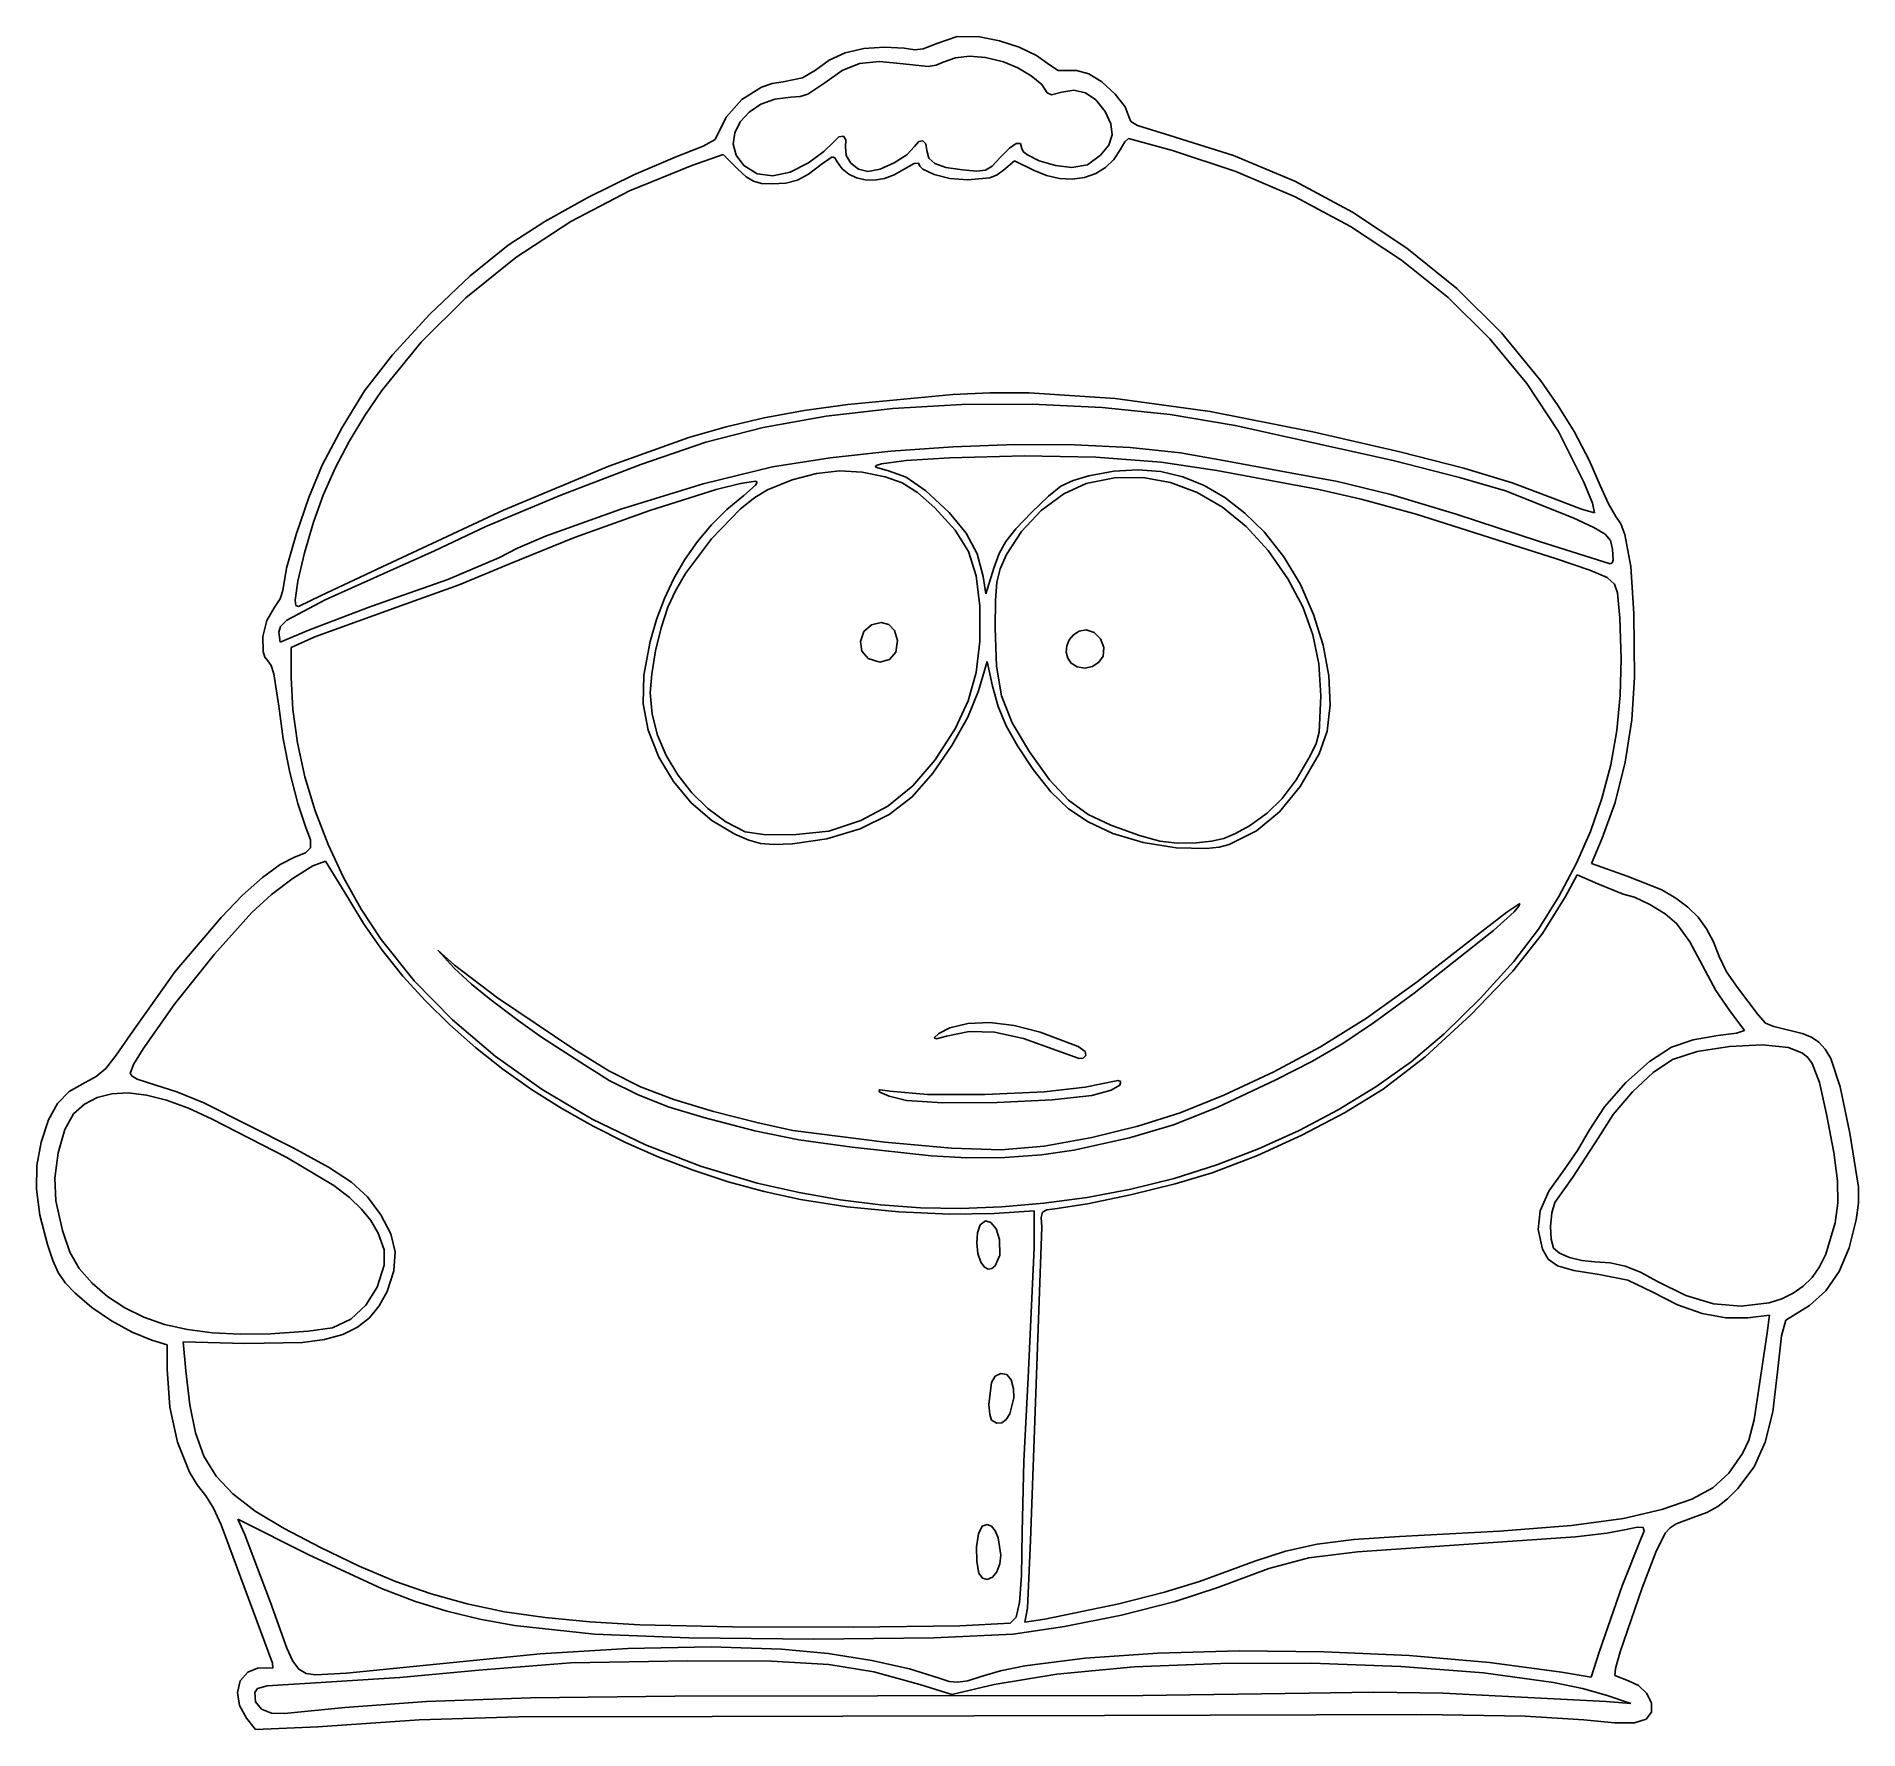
# Model space of a CAD drawing. Extents: x 2 to 157, y 4 to 149.
import ezdxf

# ---------------------------------------------------------------- set-up
doc = ezdxf.new("R2010")
doc.units = 0

msp = doc.modelspace()

# ---------------------------------------------------------------- linework, layer by layer
at = {"layer": 'Image'}
for p, q in [((70.761148, 147.696225), (72.343685, 148.065359)), ((72.343685, 148.065359), (74.107812, 148.180284)), ((74.107812, 148.180284), (75.795916, 148.104619)), ((75.795916, 148.104619), (76.702331, 147.946892)), ((76.702331, 147.946892), (77.421188, 148.02264)), ((77.421188, 148.02264), (78.658351, 148.508306)), ((78.658351, 148.508306), (80.334443, 149.093242)), ((80.334443, 149.093242), (82.23677, 149.054094)), ((82.23677, 149.054094), (83.940623, 148.724961)), ((83.940623, 148.724961), (85.61604, 148.173428)), ((85.61604, 148.173428), (87.092389, 147.467566)), ((68.213331, 146.219438), (69.378323, 147.078908)), ((69.378323, 147.078908), (70.761148, 147.696225)), ((71.986822, 146.774541), (70.482055, 146.182783)), ((73.68273, 146.954544), (71.986822, 146.774541)), ((75.717744, 146.75847), (73.68273, 146.954544)), ((77.854539, 146.537011), (75.717744, 146.75847)), ((78.522399, 146.641256), (77.854539, 146.537011)), ((79.140289, 146.897643), (78.522399, 146.641256)), ((80.181797, 147.277281), (79.140289, 146.897643)), ((81.369987, 147.406091), (80.181797, 147.277281)), ((82.730471, 147.284143), (81.369987, 147.406091)), ((84.288865, 146.911505), (82.730471, 147.284143)), ((85.515273, 146.416468), (84.288865, 146.911505)), ((86.655104, 145.734802), (85.515273, 146.416468)), ((87.092389, 147.467566), (88.199037, 146.675451)), ((88.199037, 146.675451), (88.952312, 146.194455)), ((63.589908, 144.749759), (64.506049, 145.064683)), ((64.506049, 145.064683), (65.465417, 145.230271)), ((65.465417, 145.230271), (67.097403, 145.553202)), ((67.097403, 145.553202), (68.213331, 146.219438)), ((69.020468, 145.143591), (67.569526, 144.154265)), ((70.482055, 146.182783), (69.020468, 145.143591)), ((87.545143, 144.981856), (86.655104, 145.734802)), ((88.022179, 144.272981), (87.545143, 144.981856)), ((88.952312, 146.194455), (89.676841, 146.179071)), ((89.676841, 146.179071), (90.524064, 146.193571)), ((90.524064, 146.193571), (91.564445, 145.91214)), ((91.564445, 145.91214), (92.689146, 145.213924)), ((92.689146, 145.213924), (93.81361, 144.17334)), ((60.5922, 142.196506), (61.934225, 143.711865)), ((61.934225, 143.711865), (63.589908, 144.749759)), ((63.535377, 143.296823), (62.535961, 142.628931)), ((64.741037, 143.74194), (63.535377, 143.296823)), ((66.111264, 143.903762), (64.741037, 143.74194)), ((66.893625, 143.958956), (66.111264, 143.903762)), ((67.569526, 144.154265), (66.893625, 143.958956)), ((88.38944, 144.092606), (88.022179, 144.272981)), ((89.273133, 144.324199), (88.38944, 144.092606)), ((90.302448, 144.511359), (89.273133, 144.324199)), ((91.278201, 144.290036), (90.302448, 144.511359)), ((92.174132, 143.672004), (91.278201, 144.290036)), ((92.963981, 142.669042), (92.174132, 143.672004)), ((93.81361, 144.17334), (94.678482, 143.069908)), ((59.657664, 140.283604), (60.5922, 142.196506)), ((61.784467, 141.798785), (61.32257, 140.866907)), ((62.535961, 142.628931), (61.784467, 141.798785)), ((93.457254, 141.621997), (92.963981, 142.669042)), ((94.678482, 143.069908), (95.024408, 142.18315)), ((95.024408, 142.18315), (95.176622, 141.828275)), ((95.176622, 141.828275), (95.720602, 141.490418)), ((58.613506, 139.729258), (59.657664, 140.283604)), ((61.32257, 140.866907), (61.191949, 139.893818)), ((69.778758, 140.098755), (70.224163, 140.530202)), ((70.224163, 140.530202), (70.60227, 140.573227)), ((70.60227, 140.573227), (70.819397, 140.268949)), ((70.819397, 140.268949), (70.781863, 139.658483)), ((77.034262, 140.106239), (77.375597, 140.174765)), ((77.375597, 140.174765), (77.635187, 139.911284)), ((93.272011, 139.812008), (93.56183, 140.688206)), ((93.56183, 140.688206), (93.457254, 141.621997)), ((94.956206, 140.375989), (94.647225, 140.09488)), ((98.729313, 139.358112), (94.956206, 140.375989)), ((95.720602, 141.490418), (98.507894, 140.632482)), ((98.507894, 140.632482), (103.944332, 138.925274)), ((52.682638, 137.281692), (56.229708, 138.773896)), ((56.229708, 138.773896), (58.613506, 139.729258)), ((60.332639, 139.013914), (57.658412, 138.077933)), ((61.591877, 137.754676), (60.332639, 139.013914)), ((61.191949, 139.893818), (61.43428, 138.940039)), ((61.43428, 138.940039), (62.09124, 138.066092)), ((67.629804, 138.296624), (68.943376, 139.277948)), ((69.641472, 138.7993), (68.713393, 138.162295)), ((68.943376, 139.277948), (69.778758, 140.098755)), ((69.868811, 138.711357), (69.641472, 138.7993)), ((70.080168, 138.374466), (69.868811, 138.711357)), ((70.781863, 139.658483), (70.82435, 138.936571)), ((70.82435, 138.936571), (71.237049, 138.256748)), ((74.950561, 138.293233), (76.029755, 138.984081)), ((76.029755, 138.984081), (76.685893, 139.681467)), ((76.685893, 139.681467), (77.034262, 140.106239)), ((77.635187, 139.911284), (77.738319, 139.340033)), ((77.738319, 139.340033), (77.894792, 138.695455)), ((77.894792, 138.695455), (78.409664, 138.229834)), ((83.324508, 138.017127), (84.003645, 138.745959)), ((84.003645, 138.745959), (84.786213, 139.548593)), ((84.786213, 139.548593), (85.366794, 139.952151)), ((85.366794, 139.952151), (85.727939, 139.949212)), ((85.727939, 139.949212), (85.852199, 139.53235)), ((85.852199, 139.53235), (85.963658, 139.270716)), ((85.963658, 139.270716), (86.27245, 138.996525)), ((86.27245, 138.996525), (87.328502, 138.468966)), ((91.467415, 138.12184), (92.582103, 138.937743)), ((92.582103, 138.937743), (93.272011, 139.812008)), ((93.711356, 138.574272), (93.004481, 137.894452)), ((94.24991, 139.419021), (93.711356, 138.574272)), ((94.647225, 140.09488), (94.24991, 139.419021)), ((104.123558, 137.564128), (98.729313, 139.358112)), ((103.944332, 138.925274), (109.164754, 136.726123)), ((48.810039, 135.369324), (52.682638, 137.281692)), ((57.658412, 138.077933), (52.323989, 135.913654)), ((62.303862, 137.100631), (61.591877, 137.754676)), ((62.09124, 138.066092), (63.233273, 137.369474)), ((62.919645, 136.718578), (62.303862, 137.100631)), ((63.233273, 137.369474), (64.573619, 137.177212)), ((64.573619, 137.177212), (66.057416, 137.487024)), ((66.057416, 137.487024), (67.629804, 138.296624)), ((67.626699, 137.338158), (66.668422, 136.827809)), ((68.713393, 138.162295), (67.626699, 137.338158)), ((67.629804, 138.296624), (67.629804, 138.296624)), ((70.505954, 137.774013), (70.080168, 138.374466)), ((71.063639, 137.315823), (70.505954, 137.774013)), ((71.727671, 137.002849), (71.063639, 137.315823)), ((71.237049, 138.256748), (71.899634, 137.751615)), ((71.899634, 137.751615), (72.691777, 137.553771)), ((72.691777, 137.553771), (73.740503, 137.764579)), ((73.740503, 137.764579), (74.950561, 138.293233)), ((74.936288, 137.262145), (74.102361, 136.964738)), ((75.748814, 137.719528), (74.936288, 137.262145)), ((76.655604, 138.237047), (75.748814, 137.719528)), ((77.032764, 138.257753), (76.655604, 138.237047)), ((77.128662, 137.998719), (77.032764, 138.257753)), ((77.399023, 137.745886), (77.128662, 137.998719)), ((78.359133, 137.293761), (77.399023, 137.745886)), ((79.705093, 136.971247), (78.359133, 137.293761)), ((78.409664, 138.229834), (79.351118, 137.90622)), ((79.351118, 137.90622), (80.787337, 137.687663)), ((80.787337, 137.687663), (82.008103, 137.583976)), ((82.008103, 137.583976), (82.756577, 137.661798)), ((82.756577, 137.661798), (83.324508, 138.017127)), ((83.728659, 137.258327), (83.110823, 137.00968)), ((84.287786, 137.660531), (83.728659, 137.258327)), ((85.232159, 138.472847), (84.287786, 137.660531)), ((86.836686, 137.660531), (85.232159, 138.472847)), ((87.950412, 137.207719), (86.836686, 137.660531)), ((87.328502, 138.468966), (88.713303, 138.066648)), ((89.068125, 136.96071), (87.950412, 137.207719)), ((88.713303, 138.066648), (90.119801, 137.906548)), ((90.119801, 137.906548), (91.467415, 138.12184)), ((91.200638, 137.05685), (90.161106, 136.912691)), ((92.158002, 137.386374), (91.200638, 137.05685)), ((93.004481, 137.894452), (92.158002, 137.386374)), ((109.19617, 135.394663), (104.123558, 137.564128)), ((52.323989, 135.913654), (47.296407, 133.278996)), ((63.597845, 136.539765), (62.919645, 136.718578)), ((64.497083, 136.495439), (63.597845, 136.539765)), ((65.678554, 136.567988), (64.497083, 136.495439)), ((66.668422, 136.827809), (65.678554, 136.567988)), ((72.472503, 136.838042), (71.727671, 137.002849)), ((73.272583, 136.824354), (72.472503, 136.838042)), ((74.102361, 136.964738), (73.272583, 136.824354)), ((81.228902, 136.848216), (79.705093, 136.971247)), ((83.110823, 137.00968), (81.228902, 136.848216)), ((90.161106, 136.912691), (89.068125, 136.96071)), ((109.164754, 136.726123), (114.117071, 134.073192)), ((45.076792, 133.281301), (48.810039, 135.369324)), ((113.92605, 132.865081), (109.19617, 135.394663)), ((114.117071, 134.073192), (118.749193, 131.004643)), ((41.947777, 131.262135), (45.076792, 133.281301)), ((47.296407, 133.278996), (42.621631, 130.215073)), ((118.2921, 129.990744), (113.92605, 132.865081)), ((38.718366, 128.652394), (41.947777, 131.262135)), ((118.749193, 131.004643), (123.00903, 127.558639)), ((42.621631, 130.215073), (38.34563, 126.762998)), ((122.273224, 126.787014), (118.2921, 129.990744)), ((35.248749, 125.35721), (38.718366, 128.652394)), ((38.34563, 126.762998), (34.514369, 122.963883)), ((125.848323, 123.269254), (122.273224, 126.787014)), ((123.00903, 127.558639), (126.844493, 123.773343)), ((32.059424, 121.904071), (35.248749, 125.35721)), ((128.996299, 119.452827), (125.848323, 123.269254)), ((126.844493, 123.773343), (130.203492, 119.686917)), ((29.670891, 118.820462), (32.059424, 121.904071)), ((34.514369, 122.963883), (31.173816, 118.858842)), ((27.779559, 115.699701), (29.670891, 118.820462)), ((31.173816, 118.858842), (29.70192, 116.704447)), ((70.977495, 117.652645), (79.958443, 118.500504)), ((79.958443, 118.500504), (83.118353, 118.65153)), ((83.118353, 118.65153), (86.488655, 118.64456)), ((86.488655, 118.64456), (93.831455, 118.159618)), ((131.696056, 115.353094), (128.996299, 119.452827)), ((130.203492, 119.686917), (131.68804, 117.542706)), ((63.825176, 116.503214), (67.242475, 117.130158)), ((67.242475, 117.130158), (70.977495, 117.652645)), ((74.823811, 117.305559), (69.124613, 116.650801)), ((80.732628, 117.651405), (74.823811, 117.305559)), ((86.731147, 117.684522), (80.732628, 117.651405)), ((92.69945, 117.401094), (86.731147, 117.684522)), ((98.517618, 116.797304), (92.69945, 117.401094)), ((93.831455, 118.159618), (101.928889, 117.051659)), ((104.065733, 115.869335), (98.517618, 116.797304)), ((101.928889, 117.051659), (110.723001, 115.326662)), ((131.68804, 117.542706), (133.033938, 115.337523)), ((26.07222, 112.458116), (27.779559, 115.699701)), ((29.70192, 116.704447), (28.369938, 114.488988)), ((57.386001, 114.819708), (60.586163, 115.742752)), ((63.754955, 115.690946), (58.834753, 114.429813)), ((60.586163, 115.742752), (63.825176, 116.503214)), ((69.124613, 116.650801), (63.754955, 115.690946)), ((117.591422, 112.854022), (104.065733, 115.869335)), ((110.723001, 115.326662), (118.158872, 113.61918)), ((133.882156, 111.014274), (131.696056, 115.353094)), ((133.033938, 115.337523), (134.31627, 112.892788)), ((28.369938, 114.488988), (27.183616, 112.217604)), ((50.544486, 112.369619), (57.386001, 114.819708)), ((58.834753, 114.429813), (53.289833, 112.528007)), ((69.471584, 113.087664), (74.664299, 113.665677)), ((74.664299, 113.665677), (79.969263, 114.044474)), ((79.969263, 114.044474), (85.241227, 114.221934)), ((85.241227, 114.221934), (90.334937, 114.195934)), ((90.334937, 114.195934), (95.105142, 113.964351)), ((95.105142, 113.964351), (99.406592, 113.525064)), ((24.927971, 109.702559), (26.07222, 112.458116)), ((27.183616, 112.217604), (26.148701, 109.895434)), ((41.562429, 108.624781), (50.544486, 112.369619)), ((53.289833, 112.528007), (46.46978, 109.904167)), ((58.631, 110.879912), (64.536371, 112.312559)), ((64.536371, 112.312559), (69.471584, 113.087664)), ((73.400789, 112.453372), (73.354157, 112.305925)), ((73.354157, 112.305925), (74.469179, 111.993318)), ((73.85029, 112.594939), (73.400789, 112.453372)), ((75.958222, 112.860498), (73.85029, 112.594939)), ((79.678594, 113.102739), (75.958222, 112.860498)), ((86.080547, 113.276834), (79.678594, 113.102739)), ((92.183129, 113.147457), (86.080547, 113.276834)), ((97.743246, 112.726088), (92.183129, 113.147457)), ((102.517803, 112.024206), (97.743246, 112.726088)), ((99.406592, 113.525064), (103.094033, 112.875949)), ((103.094033, 112.875949), (108.782724, 111.805107)), ((123.254055, 111.413513), (117.591422, 112.854022)), ((118.158872, 113.61918), (123.615765, 112.225108)), ((123.615765, 112.225108), (127.754301, 110.961469)), ((134.31627, 112.892788), (135.272914, 110.742693)), ((51.57458, 108.714472), (58.631, 110.879912)), ((61.804071, 110.906792), (59.741581, 110.385198)), ((63.084527, 111.095472), (61.804071, 110.906792)), ((62.089656, 109.880565), (63.092998, 110.768882)), ((63.22226, 111.010967), (63.084527, 111.095472)), ((63.092998, 110.768882), (63.22226, 111.010967)), ((66.211259, 111.219587), (64.123291, 110.371708)), ((68.293392, 111.75717), (66.211259, 111.219587)), ((70.309537, 111.973393), (68.293392, 111.75717)), ((72.199539, 111.85719), (70.309537, 111.973393)), ((74.178688, 111.474262), (72.199539, 111.85719)), ((75.634319, 110.955945), (74.178688, 111.474262)), ((74.469179, 111.993318), (75.95954, 111.430572)), ((76.923674, 110.126887), (75.634319, 110.955945)), ((75.95954, 111.430572), (77.63863, 110.280903)), ((88.120205, 109.820454), (89.191034, 110.661858)), ((89.191034, 110.661858), (90.230684, 111.170175)), ((91.349173, 110.912314), (89.424055, 110.033522)), ((90.230684, 111.170175), (91.577259, 111.561635)), ((93.776478, 111.38657), (91.349173, 110.912314)), ((91.577259, 111.561635), (93.702467, 111.964338)), ((93.702467, 111.964338), (95.747639, 112.083207)), ((96.183416, 111.406846), (93.776478, 111.38657)), ((95.747639, 112.083207), (97.716628, 111.917008)), ((98.541112, 110.986805), (96.183416, 111.406846)), ((97.716628, 111.917008), (99.613287, 111.464507)), ((100.82069, 110.140108), (98.541112, 110.986805)), ((99.613287, 111.464507), (101.441468, 110.724471)), ((101.441468, 110.724471), (103.205024, 109.695667)), ((111.222348, 110.376592), (102.517803, 112.024206)), ((108.782724, 111.805107), (112.808556, 111.082839)), ((112.808556, 111.082839), (117.3672, 109.956681)), ((127.176079, 110.262128), (123.254055, 111.413513)), ((127.754301, 110.961469), (131.235099, 109.645287)), ((134.604923, 109.228434), (133.882156, 111.014274)), ((135.272914, 110.742693), (135.965484, 109.165117)), ((23.840039, 106.540688), (24.927971, 109.702559)), ((26.148701, 109.895434), (25.328833, 107.5952)), ((46.46978, 109.904167), (40.039536, 107.224673)), ((59.741581, 110.385198), (54.061845, 108.609942)), ((60.654471, 108.681447), (62.089656, 109.880565)), ((63.021353, 109.703114), (61.820582, 108.738487)), ((64.123291, 110.371708), (63.021353, 109.703114)), ((78.403997, 108.811734), (76.923674, 110.126887)), ((77.63863, 110.280903), (79.645466, 108.437953)), ((86.680095, 108.429734), (88.120205, 109.820454)), ((89.424055, 110.033522), (87.512184, 108.603208)), ((102.993275, 108.880416), (100.82069, 110.140108)), ((103.205024, 109.695667), (104.907808, 108.376861)), ((114.849614, 109.570019), (111.222348, 110.376592)), ((119.530517, 108.292786), (114.849614, 109.570019)), ((117.3672, 109.956681), (122.959872, 108.288673)), ((132.947973, 107.9665), (127.176079, 110.262128)), ((131.235099, 109.645287), (133.669679, 108.696931)), ((134.773397, 108.393587), (134.604923, 109.228434)), ((135.965484, 109.165117), (136.612918, 108.096863)), ((25.328833, 107.5952), (24.560531, 104.967187)), ((35.459258, 105.778473), (41.562429, 108.624781)), ((45.155626, 106.409563), (51.57458, 108.714472)), ((54.061845, 108.609942), (47.627995, 106.303048)), ((59.335602, 107.366098), (60.654471, 108.681447)), ((61.820582, 108.738487), (59.341043, 106.178397)), ((80.155885, 106.926846), (78.403997, 108.811734)), ((79.645466, 108.437953), (81.086616, 106.672454)), ((85.346072, 107.039814), (86.680095, 108.429734)), ((87.512184, 108.603208), (85.819217, 106.805529)), ((105.029993, 107.22139), (102.993275, 108.880416)), ((104.907808, 108.376861), (106.553673, 106.76682)), ((131.529938, 104.478328), (119.530517, 108.292786)), ((122.959872, 108.288673), (130.087786, 105.940855)), ((134.717084, 107.149305), (132.947973, 107.9665)), ((133.669679, 108.696931), (134.773397, 108.393587)), ((136.612918, 108.096863), (137.030226, 107.450497)), ((137.030226, 107.450497), (137.380512, 106.534563)), ((23.026629, 103.665403), (23.840039, 106.540688)), ((40.039536, 107.224673), (35.664045, 105.155906)), ((47.627995, 106.303048), (42.02271, 103.997863)), ((42.744109, 105.390223), (45.155626, 106.409563)), ((57.063454, 104.412705), (58.137209, 105.941016)), ((59.341043, 106.178397), (57.121683, 103.205977)), ((58.137209, 105.941016), (59.335602, 107.366098)), ((81.29249, 105.093624), (80.155885, 106.926846)), ((81.086616, 106.672454), (82.030079, 104.883036)), ((83.90435, 104.911945), (84.476614, 105.949559)), ((84.476614, 105.949559), (85.346072, 107.039814)), ((85.819217, 106.805529), (84.550813, 104.824643)), ((106.901967, 105.176692), (105.029993, 107.22139)), ((106.553673, 106.76682), (108.232724, 104.646288)), ((130.087786, 105.940855), (136.117661, 104.039924)), ((135.69305, 106.571858), (134.717084, 107.149305)), ((136.142489, 106.023601), (135.69305, 106.571858)), ((136.332018, 105.293973), (136.142489, 106.023601)), ((137.380512, 106.534563), (137.888555, 103.819741)), ((24.560531, 104.967187), (23.990603, 102.563403)), ((31.182617, 103.79723), (35.459258, 105.778473)), ((35.664045, 105.155906), (32.406433, 103.704835)), ((36.787232, 102.696149), (41.162651, 104.558512)), ((41.162651, 104.558512), (42.744109, 105.390223)), ((56.118499, 102.787663), (57.063454, 104.412705)), ((81.945252, 103.025494), (81.29249, 105.093624)), ((82.030079, 104.883036), (82.543853, 102.968329)), ((83.461911, 103.679946), (83.90435, 104.911945)), ((84.550813, 104.824643), (84.007844, 103.60962)), ((108.580323, 102.759983), (106.901967, 105.176692)), ((108.232724, 104.646288), (109.648385, 102.260764)), ((134.372336, 103.495221), (131.529938, 104.478328)), ((136.293218, 104.115434), (136.386809, 104.345789)), ((136.386809, 104.345789), (136.332018, 105.293973)), ((22.705944, 101.769609), (23.026629, 103.665403)), ((25.968244, 101.344228), (31.182617, 103.79723)), ((32.406433, 103.704835), (26.321023, 100.960945)), ((31.182617, 103.79723), (31.182617, 103.79723)), ((42.02271, 103.997863), (37.765302, 102.251858)), ((55.306506, 101.072393), (56.118499, 102.787663)), ((57.121683, 103.205977), (56.246136, 101.725935)), ((82.245607, 100.435883), (81.945252, 103.025494)), ((82.543853, 102.968329), (82.783462, 101.469892)), ((82.783462, 101.469892), (83.461911, 103.679946)), ((84.007844, 103.60962), (83.710071, 102.468263)), ((135.86915, 102.861073), (134.372336, 103.495221)), ((136.499538, 102.308591), (135.86915, 102.861073)), ((136.117661, 104.039924), (136.293218, 104.115434)), ((137.888555, 103.819741), (138.154116, 99.803901)), ((22.486057, 101.053979), (22.705944, 101.769609)), ((23.990603, 102.563403), (23.765858, 100.935858)), ((24.048122, 100.386729), (25.968244, 101.344228)), ((30.217866, 100.38575), (36.787232, 102.696149)), ((37.765302, 102.251858), (32.850498, 100.480449)), ((56.246136, 101.725935), (55.599511, 100.335762)), ((83.710071, 102.468263), (83.584753, 100.941904)), ((109.859806, 100.352841), (108.580323, 102.759983)), ((109.648385, 102.260764), (110.776569, 99.707203)), ((136.742657, 101.570484), (136.499538, 102.308591)), ((136.953519, 99.403107), (136.742657, 101.570484)), ((21.334284, 99.212153), (21.95864, 100.29227)), ((21.95864, 100.29227), (22.486057, 101.053979)), ((26.321023, 100.960945), (23.051226, 99.227285)), ((23.765858, 100.935858), (23.802213, 100.491498)), ((23.802213, 100.491498), (24.048122, 100.386729)), ((24.965604, 98.406386), (30.217866, 100.38575)), ((32.850498, 100.480449), (25.439078, 97.789489)), ((54.631637, 99.273396), (55.306506, 101.072393)), ((55.599511, 100.335762), (55.020937, 98.569548)), ((82.268694, 97.418114), (82.245607, 100.435883)), ((83.584753, 100.941904), (83.559145, 98.571875)), ((110.7264, 97.987321), (109.859806, 100.352841)), ((110.776569, 99.707203), (111.593192, 97.082556)), ((138.154116, 99.803901), (138.194262, 94.338547)), ((21.00509, 97.838526), (21.334284, 99.212153)), ((22.490359, 98.697625), (22.352276, 98.187848)), ((22.352276, 98.187848), (22.479871, 97.337156)), ((22.479871, 97.337156), (24.965604, 98.406386)), ((23.051226, 99.227285), (22.490359, 98.697625)), ((24.965604, 98.406386), (24.965604, 98.406386)), ((54.098053, 97.397171), (54.631637, 99.273396)), ((55.020937, 98.569548), (54.544541, 96.593357)), ((72.073509, 97.417976), (72.354392, 98.246101)), ((72.354392, 98.246101), (73.003223, 98.824935)), ((73.003223, 98.824935), (73.8248, 99.03389)), ((73.8248, 99.03389), (74.491079, 98.867208)), ((74.491079, 98.867208), (74.965362, 98.346996)), ((74.965362, 98.346996), (75.210948, 97.495358)), ((83.559145, 98.571875), (83.678602, 95.298898)), ((90.254325, 97.987307), (90.741034, 98.284671)), ((90.741034, 98.284671), (91.347813, 98.395488)), ((91.347813, 98.395488), (92.025866, 98.174429)), ((92.025866, 98.174429), (92.562843, 97.618709)), ((137.066228, 95.926045), (136.953519, 99.403107)), ((21.016906, 96.555221), (21.00509, 97.838526)), ((21.165022, 96.067386), (21.016906, 96.555221)), ((25.439078, 97.789489), (23.410608, 96.888023)), ((23.410608, 96.888023), (23.410608, 94.336581)), ((53.559162, 94.516189), (54.098053, 97.397171)), ((54.544541, 96.593357), (54.221313, 94.656694)), ((72.184488, 96.575673), (72.073509, 97.417976)), ((72.711242, 95.954302), (72.184488, 96.575673)), ((75.210948, 97.495358), (75.087204, 96.501807)), ((81.949299, 94.764803), (82.268694, 97.418114)), ((89.643153, 96.502199), (89.692531, 97.043444)), ((89.692531, 97.043444), (89.90054, 97.556022)), ((89.90054, 97.556022), (90.254325, 97.987307)), ((92.562843, 97.618709), (92.854766, 96.889508)), ((92.854766, 96.889508), (92.797659, 96.148009)), ((111.224455, 95.505898), (110.7264, 97.987321)), ((111.593192, 97.082556), (112.074169, 94.483777)), ((21.415583, 95.746067), (21.165022, 96.067386)), ((21.701222, 95.362429), (21.415583, 95.746067)), ((21.942946, 94.629851), (21.701222, 95.362429)), ((73.700808, 95.6471), (72.711242, 95.954302)), ((72.711242, 95.954302), (72.711242, 95.954302)), ((74.53831, 95.857661), (73.700808, 95.6471)), ((75.087204, 96.501807), (74.53831, 95.857661)), ((82.891623, 95.689809), (82.131527, 93.20057)), ((83.355337, 93.603069), (82.891623, 95.689809)), ((83.678602, 95.298898), (84.122628, 92.75244)), ((89.76526, 95.984916), (89.643153, 96.502199)), ((90.071704, 95.544221), (89.76526, 95.984916)), ((90.575341, 95.232742), (90.071704, 95.544221)), ((91.235199, 95.130322), (90.575341, 95.232742)), ((90.575341, 95.232742), (90.575341, 95.232742)), ((91.888589, 95.274695), (91.235199, 95.130322)), ((92.440936, 95.626907), (91.888589, 95.274695)), ((92.797659, 96.148009), (92.440936, 95.626907)), ((111.398322, 92.751049), (111.224455, 95.505898)), ((136.989359, 92.809226), (137.066228, 95.926045)), ((22.350299, 91.888175), (21.942946, 94.629851)), ((23.410608, 94.336581), (23.54562, 91.584421)), ((53.490521, 92.073709), (53.559162, 94.516189)), ((54.221313, 94.656694), (54.102239, 93.009065)), ((81.259751, 92.336588), (81.949299, 94.764803)), ((83.837657, 91.844807), (83.355337, 93.603069)), ((112.074169, 94.483777), (112.195415, 92.007817)), ((138.194262, 94.338547), (137.972117, 90.724902)), ((22.738641, 89.0975), (22.350299, 91.888175)), ((53.91052, 89.824133), (53.490521, 92.073709)), ((54.102239, 93.009065), (54.263111, 91.207191)), ((80.172382, 89.994107), (81.259751, 92.336588)), ((82.131527, 93.20057), (81.220665, 90.939323)), ((84.122628, 92.75244), (85.019701, 90.469871)), ((111.267689, 89.663593), (111.398322, 92.751049)), ((112.195415, 92.007817), (111.932845, 89.75163)), ((136.693307, 89.795469), (136.989359, 92.809226)), ((23.54562, 91.584421), (23.942131, 88.744731)), ((54.263111, 91.207191), (54.726247, 89.410409)), ((81.220665, 90.939323), (79.870181, 88.507878)), ((84.512316, 90.202822), (83.837657, 91.844807)), ((85.019701, 90.469871), (86.498303, 87.988557)), ((137.972117, 90.724902), (137.409992, 87.086438)), ((23.307315, 86.205882), (22.738641, 89.0975)), ((54.837552, 87.521862), (53.91052, 89.824133)), ((54.726247, 89.410409), (55.462424, 87.661494)), ((78.449284, 87.297389), (80.172382, 89.994107)), ((85.475871, 88.478717), (84.512316, 90.202822)), ((110.988664, 88.677875), (111.267689, 89.663593)), ((111.932845, 89.75163), (111.262374, 87.812168)), ((136.172359, 86.866123), (136.693307, 89.795469)), ((23.942131, 88.744731), (24.587349, 85.854756)), ((56.075147, 85.446135), (54.837552, 87.521862)), ((55.462424, 87.661494), (56.442418, 86.003222)), ((76.524571, 85.079671), (78.449284, 87.297389)), ((79.870181, 88.507878), (78.236092, 86.156267)), ((86.82488, 86.474092), (85.475871, 88.478717)), ((86.498303, 87.988557), (88.222418, 85.595537)), ((109.301705, 85.597887), (110.4912, 87.635778)), ((111.262374, 87.812168), (109.636407, 85.011706)), ((110.4912, 87.635778), (110.988664, 88.677875)), ((23.977926, 83.5634), (23.307315, 86.205882)), ((24.587349, 85.854756), (25.468486, 82.951744)), ((56.442418, 86.003222), (57.637007, 84.478369)), ((78.236092, 86.156267), (76.474417, 84.134525)), ((88.325678, 84.560472), (86.82488, 86.474092)), ((135.420805, 84.00254), (136.172359, 86.866123)), ((137.409992, 87.086438), (136.550859, 83.637455)), ((57.601585, 83.625646), (56.075147, 85.446135)), ((57.637007, 84.478369), (59.016968, 83.12971)), ((74.404138, 83.346707), (76.524571, 85.079671)), ((76.474417, 84.134525), (74.520084, 82.63271)), ((88.222418, 85.595537), (89.835739, 83.861584)), ((89.824245, 83.121034), (88.325678, 84.560472)), ((109.636407, 85.011706), (107.876032, 82.849009)), ((108.107147, 84.001358), (109.301705, 85.597887)), ((24.672079, 81.52013), (23.977926, 83.5634)), ((25.468486, 82.951744), (26.572752, 80.072939)), ((59.366163, 82.111764), (57.601585, 83.625646)), ((59.016968, 83.12971), (60.553079, 82.000023)), ((74.520084, 82.63271), (72.02517, 81.410576)), ((72.093883, 82.104258), (74.404138, 83.346707)), ((91.524182, 81.992297), (89.824245, 83.121034)), ((89.835739, 83.861584), (91.520808, 82.622142)), ((91.520808, 82.622142), (93.460164, 81.712656)), ((105.293625, 81.662058), (106.805223, 82.728608)), ((107.876032, 82.849009), (105.887858, 81.229857)), ((106.805223, 82.728608), (108.107147, 84.001358)), ((134.432933, 81.186068), (135.420805, 84.00254)), ((136.550859, 83.637455), (135.437693, 80.592253)), ((25.060165, 80.450243), (24.672079, 81.52013)), ((61.318182, 80.955859), (59.366163, 82.111764)), ((60.553079, 82.000023), (62.216116, 81.132082)), ((62.216116, 81.132082), (63.771645, 80.90622)), ((66.273057, 80.884628), (69.343785, 81.200002)), ((72.02517, 81.410576), (69.198617, 80.549901)), ((69.343785, 81.200002), (72.093883, 82.104258)), ((72.093883, 82.104258), (72.093883, 82.104258)), ((93.629092, 81.010784), (91.524182, 81.992297)), ((93.460164, 81.712656), (95.904674, 80.834143)), ((96.210327, 80.226048), (93.629092, 81.010784)), ((103.10934, 80.581732), (104.117594, 80.999331)), ((105.887858, 81.229857), (103.578495, 80.060029)), ((104.117594, 80.999331), (105.293625, 81.662058)), ((105.293625, 81.662058), (105.293625, 81.662058)), ((133.203033, 78.398057), (134.432933, 81.186068)), ((24.642507, 79.34761), (25.071803, 79.782816)), ((25.071803, 79.782816), (25.060165, 80.450243)), ((26.572752, 80.072939), (27.887356, 77.255588)), ((62.521864, 80.430524), (61.318182, 80.955859)), ((63.526111, 80.154723), (62.521864, 80.430524)), ((64.659191, 80.073641), (63.526111, 80.154723)), ((63.771645, 80.90622), (66.273057, 80.884628)), ((66.249371, 80.132466), (64.659191, 80.073641)), ((69.198617, 80.549901), (66.249371, 80.132466)), ((95.904674, 80.834143), (97.64031, 80.352833)), ((99.024315, 79.777788), (96.210327, 80.226048)), ((97.64031, 80.352833), (99.112486, 80.177556)), ((101.628042, 79.708337), (99.024315, 79.777788)), ((99.112486, 80.177556), (100.766621, 80.217143)), ((100.766621, 80.217143), (102.061478, 80.343067)), ((102.712616, 79.828894), (101.628042, 79.708337)), ((102.061478, 80.343067), (103.10934, 80.581732)), ((103.578495, 80.060029), (102.712616, 79.828894)), ((135.437693, 80.592253), (134.535471, 78.441125)), ((20.961928, 77.24965), (22.461225, 78.351638)), ((22.461225, 78.351638), (23.707793, 78.974386)), ((25.263306, 78.236658), (23.597272, 77.19972)), ((23.707793, 78.974386), (24.642507, 79.34761)), ((26.354869, 78.639956), (25.263306, 78.236658)), ((28.166866, 75.67066), (26.354869, 78.639956)), ((131.725392, 75.619859), (133.203033, 78.398057)), ((134.535471, 78.441125), (137.567208, 77.364346)), ((19.263668, 75.726451), (20.961928, 77.24965)), ((23.597272, 77.19972), (21.731097, 75.78858)), ((27.887356, 77.255588), (29.399509, 74.536937)), ((133.315727, 77.479011), (132.304829, 75.619424)), ((135.079615, 76.696295), (133.315727, 77.479011)), ((137.22465, 75.82877), (135.079615, 76.696295)), ((137.567208, 77.364346), (140.549293, 76.177852)), ((17.420211, 73.84007), (19.263668, 75.726451)), ((21.731097, 75.78858), (20.039109, 74.262674)), ((29.597477, 73.314245), (28.166866, 75.67066)), ((127.278203, 74.294033), (128.392319, 75.022937)), ((128.328375, 74.786321), (127.923408, 74.312365)), ((128.392319, 75.022937), (128.328375, 74.786321)), ((129.9943, 72.832822), (131.725392, 75.619859)), ((132.304829, 75.619424), (130.343793, 72.466354)), ((138.204191, 75.569826), (137.22465, 75.82877)), ((139.500929, 74.946006), (138.204191, 75.569826)), ((140.808999, 74.126761), (139.500929, 74.946006)), ((140.549293, 76.177852), (141.744939, 75.487536)), ((141.744939, 75.487536), (142.765607, 74.713306)), ((13.512771, 69.20988), (17.420211, 73.84007)), ((20.039109, 74.262674), (16.852786, 70.695693)), ((29.399509, 74.536937), (31.096421, 71.954232)), ((31.200728, 71.028942), (29.597477, 73.314245)), ((124.783746, 72.357401), (127.278203, 74.294033)), ((127.923408, 74.312365), (126.164257, 72.715112)), ((141.822534, 73.281539), (140.808999, 74.126761)), ((142.92479, 71.753259), (141.822534, 73.281539)), ((142.765607, 74.713306), (143.627764, 73.84076)), ((143.627764, 73.84076), (144.347876, 72.855497)), ((31.096421, 71.954232), (33.919843, 68.420822)), ((126.164257, 72.715112), (119.366044, 67.362005)), ((119.636563, 68.332053), (124.783746, 72.357401)), ((130.343793, 72.466354), (127.807206, 69.245349)), ((127.877309, 70.0782), (129.9943, 72.832822)), ((144.01131, 69.719001), (142.92479, 71.753259)), ((144.347876, 72.855497), (144.942409, 71.743115)), ((144.942409, 71.743115), (145.427829, 70.489212)), ((16.852786, 70.695693), (13.456032, 66.415273)), ((32.967985, 68.820526), (31.200728, 71.028942)), ((37.345314, 69.507183), (35.934205, 71.022826)), ((35.934205, 71.022826), (37.379011, 69.766274)), ((125.022148, 66.91752), (127.877309, 70.0782)), ((145.427829, 70.489212), (146.060017, 69.187468)), ((9.669737, 63.823311), (13.512771, 69.20988)), ((34.890611, 66.694776), (32.967985, 68.820526)), ((38.808239, 68.120179), (37.345314, 69.507183)), ((37.379011, 69.766274), (41.047984, 66.951421)), ((127.807206, 69.245349), (124.229382, 65.502271)), ((145.138176, 67.598582), (144.01131, 69.719001)), ((146.060017, 69.187468), (146.993888, 67.843382)), ((33.919843, 68.420822), (37.188763, 65.085812)), ((40.343923, 66.91382), (38.808239, 68.120179)), ((115.308084, 65.230921), (119.636563, 68.332053)), ((119.366044, 67.362005), (115.988962, 64.875785)), ((146.337428, 65.863145), (145.138176, 67.598582)), ((146.993888, 67.843382), (148.755487, 65.499002)), ((13.456032, 66.415273), (10.754116, 62.620127)), ((36.95997, 64.657467), (34.890611, 66.694776)), ((42.813363, 65.038607), (40.343923, 66.91382)), ((41.047984, 66.951421), (47.575857, 62.568354)), ((124.229382, 65.502271), (120.302869, 61.913728)), ((121.935452, 63.879331), (125.022148, 66.91752)), ((147.588231, 64.160887), (146.337428, 65.863145)), ((148.755487, 65.499002), (149.404219, 64.806169)), ((39.167427, 62.714377), (36.95997, 64.657467)), ((37.188763, 65.085812), (40.85104, 61.982979)), ((44.80521, 63.59124), (42.813363, 65.038607)), ((78.345253, 63.55865), (78.743264, 63.905614)), ((78.743264, 63.905614), (79.71033, 64.388471)), ((81.340223, 64.093155), (79.420199, 63.675134)), ((79.71033, 64.388471), (81.246445, 64.780865)), ((81.246445, 64.780865), (83.114627, 64.846474)), ((83.502008, 64.03866), (81.340223, 64.093155)), ((83.114627, 64.846474), (85.207537, 64.590457)), ((85.98054, 63.502096), (83.502008, 64.03866)), ((85.207537, 64.590457), (87.41784, 64.017975)), ((87.41784, 64.017975), (90.667626, 62.80353)), ((111.37011, 62.76567), (115.308084, 65.230921)), ((115.988962, 64.875785), (113.289297, 63.061888)), ((119.12386, 61.492186), (121.935452, 63.879331)), ((145.317844, 63.737663), (146.921305, 63.93716)), ((146.921305, 63.93716), (147.588231, 64.160887)), ((149.404219, 64.806169), (150.106651, 64.528864)), ((150.106651, 64.528864), (152.542217, 63.926038)), ((152.542217, 63.926038), (153.314506, 63.595573)), ((8.470965, 62.053025), (9.669737, 63.823311)), ((10.754116, 62.620127), (9.946618, 61.27913)), ((41.504346, 60.871281), (39.167427, 62.714377)), ((48.156593, 61.429774), (44.80521, 63.59124)), ((47.575857, 62.568354), (50.555152, 60.735357)), ((78.557248, 63.448263), (78.345253, 63.55865)), ((79.420199, 63.675134), (78.557248, 63.448263)), ((88.850805, 62.473914), (85.98054, 63.502096)), ((90.751622, 61.772302), (88.850805, 62.473914)), ((88.850805, 62.473914), (88.850805, 62.473914)), ((90.667626, 62.80353), (91.267183, 62.390066)), ((91.267183, 62.390066), (91.309308, 62.041723)), ((107.394441, 60.647963), (111.37011, 62.76567)), ((113.289297, 63.061888), (110.673496, 61.548803)), ((139.481364, 61.524953), (141.349099, 62.740367)), ((141.349099, 62.740367), (143.210042, 63.37556)), ((143.553505, 62.370554), (141.444228, 61.683644)), ((143.210042, 63.37556), (145.317844, 63.737663)), ((146.317186, 62.811989), (143.553505, 62.370554)), ((149.126927, 62.945223), (146.317186, 62.811989)), ((151.374385, 62.70753), (149.126927, 62.945223)), ((152.556976, 62.241386), (151.374385, 62.70753)), ((153.314506, 63.595573), (153.957945, 63.167521)), ((153.957945, 63.167521), (154.499319, 62.585859)), ((154.499319, 62.585859), (154.965416, 61.794563)), ((6.749652, 60.229462), (7.568938, 60.930647)), ((7.568938, 60.930647), (8.470965, 62.053025)), ((9.946618, 61.27913), (9.652306, 60.508969)), ((40.85104, 61.982979), (44.854532, 59.146099)), ((43.96209, 59.133957), (41.504346, 60.871281)), ((50.590719, 59.911573), (48.156593, 61.429774)), ((50.555152, 60.735357), (53.258125, 59.363466)), ((91.100186, 61.802891), (90.751622, 61.772302)), ((91.309308, 62.041723), (91.100186, 61.802891)), ((110.673496, 61.548803), (107.548005, 59.965024)), ((116.087553, 59.360525), (119.12386, 61.492186)), ((120.302869, 61.913728), (116.720214, 59.156329)), ((137.468291, 59.720043), (139.481364, 61.524953)), ((141.444228, 61.683644), (139.785391, 60.573562)), ((152.999033, 61.868977), (152.556976, 62.241386)), ((153.37169, 61.351084), (152.999033, 61.868977)), ((153.999086, 59.721068), (153.37169, 61.351084)), ((154.965416, 61.794563), (155.778922, 59.358976)), ((4.447454, 58.951174), (5.799103, 59.722753)), ((5.799103, 59.722753), (6.749652, 60.229462)), ((9.652306, 60.508969), (9.812093, 60.280054)), ((9.812093, 60.280054), (10.262144, 60.022118)), ((10.262144, 60.022118), (11.857164, 59.499689)), ((11.857164, 59.499689), (13.655018, 58.942822)), ((53.001363, 58.691358), (50.590719, 59.911573)), ((53.258125, 59.363466), (56.098401, 58.268617)), ((87.754149, 58.924762), (91.269787, 59.331266)), ((91.269787, 59.331266), (94.056514, 59.896554)), ((94.235138, 59.515222), (93.468224, 59.07991)), ((94.056514, 59.896554), (94.310908, 59.814232)), ((94.310908, 59.814232), (94.235138, 59.515222)), ((107.548005, 59.965024), (102.607092, 57.632966)), ((103.122597, 58.642976), (107.394441, 60.647963)), ((112.88388, 57.404795), (116.087553, 59.360525)), ((135.647073, 57.665079), (137.468291, 59.720043)), ((139.785391, 60.573562), (138.02661, 58.932005)), ((154.619726, 57.035781), (153.999086, 59.721068)), ((155.778922, 59.358976), (156.612755, 55.412574)), ((2.675916, 56.541974), (3.439124, 57.93543)), ((3.439124, 57.93543), (4.447454, 58.951174)), ((5.755518, 57.886055), (4.813095, 57.067306)), ((6.846752, 58.454558), (5.755518, 57.886055)), ((8.089449, 58.772714), (6.846752, 58.454558)), ((9.486263, 58.840416), (8.089449, 58.772714)), ((11.039848, 58.657564), (9.486263, 58.840416)), ((12.752858, 58.224051), (11.039848, 58.657564)), ((14.627946, 57.539776), (12.752858, 58.224051)), ((13.655018, 58.942822), (15.949366, 57.982993)), ((15.949366, 57.982993), (23.587011, 54.142176)), ((46.532024, 57.508181), (43.96209, 59.133957)), ((44.854532, 59.146099), (49.147097, 56.608949)), ((55.62256, 57.664623), (53.001363, 58.691358)), ((58.688343, 56.726861), (55.62256, 57.664623)), ((56.098401, 58.268617), (59.489604, 57.266748)), ((73.625654, 59.035435), (73.746388, 59.094081)), ((73.701571, 58.899514), (73.625654, 59.035435)), ((74.516673, 58.550427), (73.701571, 58.899514)), ((73.746388, 59.094081), (74.574348, 58.979235)), ((75.983599, 58.203917), (74.516673, 58.550427)), ((74.574348, 58.979235), (77.793652, 58.714741)), ((79.091061, 58.001169), (75.983599, 58.203917)), ((75.983599, 58.203917), (75.983599, 58.203917)), ((77.793652, 58.714741), (82.724512, 58.707918)), ((83.728816, 58.031306), (79.091061, 58.001169)), ((82.724512, 58.707918), (87.754149, 58.924762)), ((88.454186, 58.255189), (83.728816, 58.031306)), ((91.824493, 58.633679), (88.454186, 58.255189)), ((93.468224, 59.07991), (91.824493, 58.633679)), ((102.607092, 57.632966), (98.804928, 56.105597)), ((99.381574, 57.139072), (103.122597, 58.642976)), ((116.720214, 59.156329), (113.411759, 57.127955)), ((134.354903, 55.699507), (135.647073, 57.665079)), ((138.02661, 58.932005), (136.388617, 56.991729)), ((2.059631, 54.637264), (2.675916, 56.541974)), ((4.813095, 57.067306), (4.060684, 55.712963)), ((16.667766, 56.604635), (14.627946, 57.539776)), ((23.037669, 53.320651), (16.667766, 56.604635)), ((49.205511, 55.999731), (46.532024, 57.508181)), ((49.147097, 56.608949), (53.676593, 54.405305)), ((63.019313, 55.59019), (58.688343, 56.726861)), ((59.489604, 57.266748), (63.310167, 56.277304)), ((63.310167, 56.277304), (66.282895, 55.643144)), ((98.804928, 56.105597), (95.056772, 55.005424)), ((95.758305, 55.987294), (99.381574, 57.139072)), ((109.536024, 55.6347), (112.88388, 57.404795)), ((113.411759, 57.127955), (109.78636, 55.220385)), ((136.388617, 56.991729), (135.092145, 54.985495)), ((155.239678, 53.742916), (154.619726, 57.035781)), ((1.688781, 52.637169), (2.059631, 54.637264)), ((4.060684, 55.712963), (3.500701, 53.725457)), ((51.973917, 54.614382), (49.205511, 55.999731)), ((54.828605, 53.357911), (51.973917, 54.614382)), ((66.787739, 54.822005), (63.019313, 55.59019)), ((66.282895, 55.643144), (74.148891, 54.641122)), ((71.357155, 54.193974), (66.787739, 54.822005)), ((74.148891, 54.641122), (79.85095, 54.10997)), ((87.751499, 54.287516), (91.839723, 55.038682)), ((95.056772, 55.005424), (90.277879, 53.95495)), ((91.839723, 55.038682), (95.758305, 55.987294)), ((109.78636, 55.220385), (105.972971, 53.496568)), ((106.067168, 54.059941), (109.536024, 55.6347)), ((135.092145, 54.985495), (132.933921, 51.652493)), ((133.329492, 53.921684), (134.354903, 55.699507)), ((156.612755, 55.412574), (157.347327, 50.785297)), ((3.500701, 53.725457), (3.222755, 51.54998)), ((27.062227, 50.918061), (23.037669, 53.320651)), ((23.587011, 54.142176), (26.604881, 52.498844)), ((53.676593, 54.405305), (58.390879, 52.568943)), ((57.76094, 52.236095), (54.828605, 53.357911)), ((78.091096, 53.477769), (71.357155, 54.193974)), ((81.157858, 53.293981), (78.091096, 53.477769)), ((78.091096, 53.477769), (78.091096, 53.477769)), ((79.85095, 54.10997), (84.070197, 53.985023)), ((84.396558, 53.319505), (81.157858, 53.293981)), ((84.070197, 53.985023), (87.751499, 54.287516)), ((87.529223, 53.543456), (84.396558, 53.319505)), ((90.277879, 53.95495), (87.529223, 53.543456)), ((105.972971, 53.496568), (102.100545, 52.019456)), ((102.500494, 52.690221), (106.067168, 54.059941)), ((132.236565, 52.358046), (133.329492, 53.921684)), ((155.549553, 51.317816), (155.239678, 53.742916)), ((1.646204, 50.611897), (1.688781, 52.637169)), ((3.222755, 51.54998), (3.316456, 49.631727)), ((26.604881, 52.498844), (28.577846, 51.213722)), ((60.762285, 51.254712), (57.76094, 52.236095)), ((58.390879, 52.568943), (63.237813, 51.13364)), ((95.16642, 50.604705), (98.859183, 51.535241)), ((98.859183, 51.535241), (102.500494, 52.690221)), ((102.100545, 52.019456), (98.942995, 51.070252)), ((130.878989, 50.449915), (132.236565, 52.358046)), ((132.933921, 51.652493), (131.407108, 49.470826)), ((1.940922, 48.410219), (1.646204, 50.611897)), ((28.410597, 49.898975), (27.062227, 50.918061)), ((29.431345, 48.92226), (28.410597, 49.898975)), ((28.577846, 51.213722), (29.925622, 49.966772)), ((29.925622, 49.966772), (31.067929, 48.43796)), ((63.824004, 50.419536), (60.762285, 51.254712)), ((63.237813, 51.13364), (66.82131, 50.320447)), ((66.937462, 49.736346), (63.824004, 50.419536)), ((66.82131, 50.320447), (70.316528, 49.698954)), ((87.725564, 49.412374), (91.445385, 49.908314)), ((91.445385, 49.908314), (95.16642, 50.604705)), ((91.445385, 49.908314), (91.445385, 49.908314)), ((95.144822, 50.123607), (91.467979, 49.354421)), ((98.942995, 51.070252), (95.144822, 50.123607)), ((130.140815, 48.778943), (130.878989, 50.449915)), ((155.575401, 49.425445), (155.549553, 51.317816)), ((157.347327, 50.785297), (157.345651, 49.410962)), ((2.581953, 45.880908), (1.940922, 48.410219)), ((3.316456, 49.631727), (3.872183, 47.093172)), ((30.21071, 47.928592), (29.431345, 48.92226)), ((31.067929, 48.43796), (31.936706, 46.816154)), ((70.933503, 49.120548), (66.937462, 49.736346)), ((70.316528, 49.698954), (73.759385, 49.2676)), ((75.351851, 48.693871), (70.933503, 49.120548)), ((73.759385, 49.2676), (77.185799, 49.024825)), ((79.69638, 48.491906), (75.351851, 48.693871)), ((77.185799, 49.024825), (80.631689, 48.969069)), ((83.470965, 48.550244), (79.69638, 48.491906)), ((80.631689, 48.969069), (84.132971, 49.098772)), ((86.910544, 48.757547), (83.470965, 48.550244)), ((84.132971, 49.098772), (87.725564, 49.412374)), ((86.907184, 45.618916), (86.910544, 48.757547)), ((87.61569, 48.653338), (87.507803, 48.207696)), ((87.97106, 48.850175), (87.61569, 48.653338)), ((88.674416, 48.937593), (87.97106, 48.850175)), ((91.467979, 49.354421), (88.674416, 48.937593)), ((129.977733, 47.184596), (130.140815, 48.778943)), ((131.140982, 48.586507), (131.025504, 47.441737)), ((131.407108, 49.470826), (131.140982, 48.586507)), ((155.343275, 47.730769), (155.575401, 49.425445)), ((157.345651, 49.410962), (157.146014, 47.994964)), ((3.872183, 47.093172), (4.494913, 45.245332)), ((30.834929, 46.858643), (30.21071, 47.928592)), ((31.367689, 45.432591), (30.834929, 46.858643)), ((31.936706, 46.816154), (32.311066, 45.252321)), ((81.989995, 46.032024), (82.057868, 46.895272)), ((82.057868, 46.895272), (82.294222, 47.558764)), ((82.294222, 47.558764), (82.732288, 47.905258)), ((82.732288, 47.905258), (83.213308, 47.769354)), ((83.213308, 47.769354), (83.64686, 47.21891)), ((83.64686, 47.21891), (83.942523, 46.321786)), ((87.546895, 47.373866), (87.13881, 35.555824)), ((87.507803, 48.207696), (87.546895, 47.373866)), ((130.345434, 45.506341), (129.977733, 47.184596)), ((131.025504, 47.441737), (131.070266, 46.341094)), ((154.546303, 45.07032), (155.343275, 47.730769)), ((157.146014, 47.994964), (156.548029, 45.60716)), ((3.033697, 44.523795), (2.581953, 45.880908)), ((4.494913, 45.245332), (5.297715, 43.829331)), ((31.34849, 44.122172), (31.367689, 45.432591)), ((32.311066, 45.252321), (32.19953, 43.643627)), ((82.087757, 45.136437), (81.989995, 46.032024)), ((83.942523, 46.321786), (83.958098, 44.9864)), ((86.394906, 34.542791), (86.907184, 45.618916)), ((130.81266, 44.647893), (130.345434, 45.506341)), ((131.070266, 46.341094), (131.284862, 45.589153)), ((131.284862, 45.589153), (131.795728, 45.14538)), ((156.548029, 45.60716), (155.676728, 43.582541)), ((3.512916, 43.493839), (3.033697, 44.523795)), ((5.297715, 43.829331), (6.393655, 42.586292)), ((30.7641, 42.253778), (31.34849, 44.122172)), ((32.19953, 43.643627), (31.610615, 41.887237)), ((82.34831, 44.375928), (82.087757, 45.136437)), ((82.655676, 43.961028), (82.34831, 44.375928)), ((82.34831, 44.375928), (82.34831, 44.375928)), ((82.977926, 43.790026), (82.655676, 43.961028)), ((83.292176, 43.834993), (82.977926, 43.790026)), ((83.575543, 44.067998), (83.292176, 43.834993)), ((83.958098, 44.9864), (83.575543, 44.067998)), ((131.635958, 44.061971), (130.81266, 44.647893)), ((133.020088, 43.656626), (131.635958, 44.061971)), ((131.795728, 45.14538), (132.646972, 44.772694)), ((132.646972, 44.772694), (133.702283, 44.516089)), ((135.169811, 43.339909), (133.020088, 43.656626)), ((133.702283, 44.516089), (134.825348, 44.420556)), ((134.825348, 44.420556), (136.127246, 44.325834)), ((136.127246, 44.325834), (137.406601, 44.030013)), ((137.406601, 44.030013), (138.719352, 43.515604)), ((153.370174, 43.085324), (154.008487, 43.996832)), ((154.008487, 43.996832), (154.546303, 45.07032)), ((4.113737, 42.625611), (3.512916, 43.493839)), ((4.930286, 41.753683), (4.113737, 42.625611)), ((6.393655, 42.586292), (7.732138, 41.437243)), ((29.798276, 40.697166), (30.7641, 42.253778)), ((137.623819, 42.845156), (135.169811, 43.339909)), ((139.755916, 41.830619), (137.623819, 42.845156)), ((138.719352, 43.515604), (140.12144, 42.765123)), ((140.12144, 42.765123), (142.573923, 41.53693)), ((151.769233, 41.72071), (152.625658, 42.328911)), ((152.625658, 42.328911), (153.370174, 43.085324)), ((155.676728, 43.582541), (154.541689, 41.93862)), ((6.382239, 40.519616), (4.930286, 41.753683)), ((8.069512, 39.372219), (6.382239, 40.519616)), ((7.732138, 41.437243), (9.199683, 40.471281)), ((28.505033, 39.517757), (29.798276, 40.697166)), ((30.942743, 40.643586), (30.116174, 39.627245)), ((31.610615, 41.887237), (30.942743, 40.643586)), ((141.863746, 40.743805), (139.755916, 41.830619)), ((143.972323, 39.999933), (141.863746, 40.743805)), ((142.573923, 41.53693), (144.965106, 40.824555)), ((144.965106, 40.824555), (147.328552, 40.621536)), ((147.328552, 40.621536), (149.697823, 40.921411)), ((149.697823, 40.921411), (150.79519, 41.253838)), ((149.697823, 40.921411), (149.697823, 40.921411)), ((150.79519, 41.253838), (151.769233, 41.72071)), ((153.152491, 40.692912), (151.127431, 39.425551)), ((154.541689, 41.93862), (153.152491, 40.692912)), ((9.830695, 38.410228), (8.069512, 39.372219)), ((9.199683, 40.471281), (10.812924, 39.683683)), ((10.812924, 39.683683), (12.588494, 39.069729)), ((12.588494, 39.069729), (14.543025, 38.624695)), ((26.938383, 38.780966), (28.505033, 39.517757)), ((30.116174, 39.627245), (29.088385, 38.822639)), ((146.002539, 39.620471), (143.972323, 39.999933)), ((147.875288, 39.626891), (146.002539, 39.620471)), ((149.749843, 39.845897), (147.875288, 39.626891)), ((149.547963, 38.340872), (149.749843, 39.845897)), ((151.127431, 39.425551), (150.772102, 38.079608)), ((11.504374, 37.732376), (9.830695, 38.410228)), ((12.827289, 37.310292), (11.504374, 37.732376)), ((19.442826, 37.430503), (14.180642, 37.579992)), ((14.180642, 37.579992), (14.405307, 35.091253)), ((14.543025, 38.624695), (16.693151, 38.343859)), ((16.693151, 38.343859), (19.055506, 38.222499)), ((19.055506, 38.222499), (21.646723, 38.255893)), ((24.372465, 37.523479), (19.442826, 37.430503)), ((21.646723, 38.255893), (24.874635, 38.477535)), ((26.259054, 37.786331), (24.372465, 37.523479)), ((24.874635, 38.477535), (26.938383, 38.780966)), ((27.816853, 38.214192), (26.259054, 37.786331)), ((26.938383, 38.780966), (26.938383, 38.780966)), ((29.088385, 38.822639), (27.816853, 38.214192)), ((148.422006, 30.925029), (149.547963, 38.340872)), ((150.772102, 38.079608), (150.419661, 35.0125)), ((12.827289, 35.252022), (12.827289, 37.310292)), ((13.05325, 31.999995), (12.827289, 35.252022)), ((14.405307, 35.091253), (14.741115, 32.204341)), ((83.252332, 34.101821), (83.573092, 34.641092)), ((83.573092, 34.641092), (84.064193, 34.87475)), ((84.064193, 34.87475), (84.56941, 34.780876)), ((84.56941, 34.780876), (84.932514, 34.337552)), ((84.932514, 34.337552), (85.130905, 33.56358)), ((86.031161, 27.386851), (86.394906, 34.542791)), ((87.13881, 35.555824), (86.5828, 20.608088)), ((150.419661, 35.0125), (150.015702, 31.604616)), ((83.042418, 32.208995), (83.252332, 34.101821)), ((85.163379, 32.785368), (84.829947, 31.421249)), ((85.130905, 33.56358), (85.163379, 32.785368)), ((13.703367, 29.017706), (13.05325, 31.999995)), ((14.741115, 32.204341), (15.229988, 29.815873)), ((83.100147, 31.371016), (83.042418, 32.208995)), ((83.265164, 30.897427), (83.100147, 31.371016)), ((84.829947, 31.421249), (84.513727, 30.937856)), ((150.015702, 31.604616), (149.378001, 28.991541)), ((15.229988, 29.815873), (15.95302, 27.819554)), ((83.265167, 30.897427), (83.265164, 30.897427)), ((83.706494, 30.624688), (83.265167, 30.897427)), ((84.130961, 30.65525), (83.706494, 30.624688)), ((84.513727, 30.937856), (84.130961, 30.65525)), ((147.968477, 29.185515), (148.422006, 30.925029)), ((14.735987, 26.442711), (13.703367, 29.017706)), ((146.264074, 26.345939), (147.442859, 28.049096)), ((147.442859, 28.049096), (147.968477, 29.185515)), ((149.378001, 28.991541), (148.413803, 26.900917)), ((15.95302, 27.819554), (16.991308, 26.10909)), ((85.871296, 21.328405), (86.031161, 27.386851)), ((148.413803, 26.900917), (147.030353, 25.060385)), ((15.382719, 25.350934), (14.735987, 26.442711)), ((16.109458, 24.412564), (15.382719, 25.350934)), ((16.991308, 26.10909), (18.425945, 24.578186)), ((143.088366, 24.146739), (144.905703, 25.109644)), ((144.905703, 25.109644), (146.264074, 26.345939)), ((147.030353, 25.060385), (146.155888, 24.165595)), ((16.78266, 23.364745), (16.109458, 24.412564)), ((17.420203, 21.943124), (16.78266, 23.364745)), ((18.425945, 24.578186), (20.338028, 23.120549)), ((140.532684, 23.26375), (143.088366, 24.146739)), ((145.319611, 23.510144), (144.386133, 23.005264)), ((146.155888, 24.165595), (145.319611, 23.510144)), ((21.808875, 10.138703), (17.420203, 21.943124)), ((24.931352, 19.367985), (18.867382, 22.422972)), ((18.867382, 22.422972), (19.425146, 21.162697)), ((20.338028, 23.120549), (22.80865, 21.629882)), ((82.155067, 21.161392), (82.469029, 21.816431)), ((82.469029, 21.816431), (82.876591, 21.980627)), ((82.876591, 21.980627), (83.254987, 21.828061)), ((83.254987, 21.828061), (83.582971, 21.42442)), ((126.655188, 21.396815), (132.826488, 21.891802)), ((132.826488, 21.891802), (137.250547, 22.493234)), ((137.250547, 22.493234), (140.532684, 23.26375)), ((141.754632, 22.018137), (141.252679, 21.694812)), ((143.220066, 22.56219), (141.754632, 22.018137)), ((144.386133, 23.005264), (143.220066, 22.56219)), ((19.425146, 21.162697), (21.633025, 15.316317)), ((22.80865, 21.629882), (25.918908, 19.999891)), ((81.987257, 20.050778), (82.155067, 21.161392)), ((83.582971, 21.42442), (83.839297, 20.835387)), ((83.839297, 20.835387), (84.051995, 19.363893)), ((85.819554, 17.614421), (85.871296, 21.328405)), ((86.5828, 20.608088), (86.325392, 14.828183)), ((108.384033, 19.706547), (111.078774, 20.300879)), ((111.078774, 20.300879), (114.208427, 20.693665)), ((114.208427, 20.693665), (118.131325, 20.945633)), ((118.131325, 20.945633), (126.655188, 21.396815)), ((133.149285, 20.931386), (121.129931, 20.0992)), ((135.847211, 21.227282), (133.149285, 20.931386)), ((137.481494, 21.544157), (135.847211, 21.227282)), ((137.16157, 16.719014), (138.779829, 20.805089)), ((138.434386, 21.74168), (137.481494, 21.544157)), ((138.932258, 21.70492), (138.434386, 21.74168)), ((138.779829, 20.805089), (139.029332, 21.403012)), ((139.029332, 21.403012), (138.932258, 21.70492)), ((140.831839, 21.23682), (140.01531, 19.615429)), ((141.252679, 21.694812), (140.831839, 21.23682)), ((31.125257, 16.500621), (24.931352, 19.367985)), ((25.918908, 19.999891), (29.216711, 18.422823)), ((81.98952, 18.822563), (81.987257, 20.050778)), ((82.18578, 17.814722), (81.98952, 18.822563)), ((84.051995, 19.363893), (83.965877, 18.612803)), ((101.021623, 17.08974), (105.765874, 18.849937)), ((105.765874, 18.849937), (108.384033, 19.706547)), ((110.369849, 19.120731), (106.964477, 18.206924)), ((114.525059, 19.643806), (110.369849, 19.120731)), ((121.129931, 20.0992), (114.525059, 19.643806)), ((140.01531, 19.615429), (138.868668, 16.55115)), ((29.216711, 18.422823), (32.331, 17.112725)), ((82.487846, 17.395061), (82.18578, 17.814722)), ((82.18578, 17.814722), (82.18578, 17.814722)), ((82.899024, 17.280287), (82.487846, 17.395061)), ((83.337914, 17.463816), (82.899024, 17.280287)), ((83.723121, 17.939065), (83.337914, 17.463816)), ((83.965877, 18.612803), (83.723121, 17.939065)), ((85.660574, 15.298273), (85.819554, 17.614421)), ((106.964477, 18.206924), (102.609121, 16.579336)), ((33.943031, 15.432182), (31.125257, 16.500621)), ((32.331, 17.112725), (35.369941, 16.043418)), ((35.369941, 16.043418), (38.441702, 15.188725)), ((94.1254, 15.195577), (98.049973, 16.184827)), ((98.049973, 16.184827), (101.021623, 17.08974)), ((102.609121, 16.579336), (98.958809, 15.396578)), ((135.187364, 11.062643), (137.16157, 16.719014)), ((138.868668, 16.55115), (136.962732, 11.086797)), ((21.633025, 15.316317), (23.043385, 11.416425)), ((36.711014, 14.569473), (33.943031, 15.432182)), ((39.53145, 13.884174), (36.711014, 14.569473)), ((38.441702, 15.188725), (41.654451, 14.522467)), ((41.654451, 14.522467), (45.116357, 14.018466)), ((45.116357, 14.018466), (48.935586, 13.650543)), ((84.847384, 13.539576), (85.350977, 14.049984)), ((85.350977, 14.049984), (85.660574, 15.298273)), ((86.325392, 14.828183), (86.108717, 13.634384)), ((87.815473, 13.890329), (94.1254, 15.195577)), ((94.356362, 14.233693), (89.508128, 13.251041)), ((94.1254, 15.195577), (94.1254, 15.195577)), ((98.958809, 15.396578), (94.356362, 14.233693)), ((42.506587, 13.347962), (39.53145, 13.884174)), ((49.329942, 12.609509), (42.506587, 13.347962)), ((48.935586, 13.650543), (53.220307, 13.392521)), ((57.396889, 12.285052), (49.329942, 12.609509)), ((53.220307, 13.392521), (61.133022, 13.217713)), ((61.133022, 13.217713), (71.442054, 13.195113)), ((71.442054, 13.195113), (80.546984, 13.307981)), ((85.120457, 12.60898), (78.32594, 12.284722)), ((80.546984, 13.307981), (84.847397, 13.539576)), ((84.847397, 13.539576), (84.847384, 13.539576)), ((89.508128, 13.251041), (85.120457, 12.60898)), ((86.108717, 13.634384), (87.815473, 13.890329)), ((23.043385, 11.416425), (23.555203, 10.293749)), ((37.538499, 10.207309), (44.691563, 10.933027)), ((44.691563, 10.933027), (52.194213, 11.381914)), ((52.194213, 11.381914), (59.311185, 11.524239)), ((68.073486, 12.176768), (57.396889, 12.285052)), ((59.311185, 11.524239), (65.307218, 11.330268)), ((65.307218, 11.330268), (69.308372, 10.936833)), ((78.32594, 12.284722), (68.073486, 12.176768)), ((69.308372, 10.936833), (73.021582, 10.365605)), ((91.257599, 10.564607), (97.47993, 10.989513)), ((97.47993, 10.989513), (104.407195, 11.167728)), ((104.407195, 11.167728), (111.679262, 11.096537)), ((111.679262, 11.096537), (118.935999, 10.773226)), ((134.505713, 8.925524), (135.187364, 11.062643)), ((136.962732, 11.086797), (136.564867, 9.675934)), ((19.056494, 8.61787), (19.70707, 9.352063)), ((19.70707, 9.352063), (20.545643, 9.704181)), ((20.545643, 9.704181), (21.322434, 9.738712)), ((21.322434, 9.738712), (21.857088, 9.705581)), ((21.857088, 9.705581), (21.808875, 10.138703)), ((23.555203, 10.293749), (24.07011, 9.600142)), ((24.07011, 9.600142), (24.687105, 9.243773)), ((28.140582, 9.279771), (37.538499, 10.207309)), ((39.440544, 9.528403), (32.688243, 8.911658)), ((47.26957, 10.147665), (39.440544, 9.528403)), ((57.277235, 10.330968), (47.26957, 10.147665)), ((64.450241, 10.284142), (57.277235, 10.330968)), ((69.366923, 10.010686), (64.450241, 10.284142)), ((73.201958, 9.390678), (69.366923, 10.010686)), ((73.021582, 10.365605), (76.249969, 9.652996)), ((77.130024, 8.304196), (73.201958, 9.390678)), ((76.249969, 9.652996), (78.796651, 8.835417)), ((82.368265, 8.985576), (84.033642, 9.470638)), ((84.033642, 9.470638), (86.100334, 9.895723)), ((86.100334, 9.895723), (91.257599, 10.564607)), ((95.44338, 9.79996), (88.83098, 9.198954)), ((102.856079, 10.101634), (95.44338, 9.79996)), ((110.607935, 10.111861), (102.856079, 10.101634)), ((118.237809, 9.83853), (110.607935, 10.111861)), ((125.284561, 9.289529), (118.237809, 9.83853)), ((118.935999, 10.773226), (125.817274, 10.19508)), ((125.817274, 10.19508), (131.962957, 9.359384)), ((131.962957, 9.359384), (134.505713, 8.925524)), ((136.564867, 9.675934), (136.516864, 9.081771)), ((18.818516, 7.628384), (19.056494, 8.61787)), ((20.538466, 7.970146), (20.296979, 7.617272)), ((21.365468, 8.197084), (20.538466, 7.970146)), ((26.391876, 8.509769), (21.365468, 8.197084)), ((24.687105, 9.243773), (25.505183, 9.13281)), ((25.505183, 9.13281), (28.140582, 9.279771)), ((32.688243, 8.911658), (26.391876, 8.509769)), ((79.873115, 7.44995), (77.130024, 8.304196)), ((78.796651, 8.835417), (79.63186, 8.560933)), ((79.63186, 8.560933), (80.389496, 8.489572)), ((83.480016, 8.290726), (79.873115, 7.44995)), ((80.389496, 8.489572), (81.243612, 8.628645)), ((81.243612, 8.628645), (82.368265, 8.985465)), ((82.368265, 8.985465), (82.368265, 8.985576)), ((88.83098, 9.198954), (83.480016, 8.290726)), ((131.287052, 8.472746), (125.284561, 9.289529)), ((133.752593, 7.9664), (131.287052, 8.472746)), ((135.784141, 7.396067), (133.752593, 7.9664)), ((136.516864, 9.081771), (137.688573, 8.618467)), ((137.688573, 8.618467), (138.552992, 8.225733)), ((138.552992, 8.225733), (139.241031, 7.550154)), ((18.997045, 6.521464), (18.818516, 7.628384)), ((19.59599, 5.43497), (18.997045, 6.521464)), ((20.296979, 7.617272), (20.370042, 6.808654)), ((20.370042, 6.808654), (20.873489, 6.199025)), ((22.836457, 5.814589), (27.996715, 6.336039)), ((27.996715, 6.336039), (34.976765, 6.841166)), ((27.996715, 6.336039), (27.996715, 6.336039)), ((34.976765, 6.841166), (43.860791, 7.152382)), ((43.860791, 7.152382), (56.189849, 7.303256)), ((56.189849, 7.303256), (73.504991, 7.327358)), ((73.504991, 7.327358), (96.194086, 7.376585)), ((96.194086, 7.376585), (110.370222, 7.550745)), ((110.370222, 7.550745), (115.90134, 7.639592)), ((115.90134, 7.639592), (121.857862, 7.553891)), ((121.857862, 7.553891), (135.77019, 6.838573)), ((135.77019, 6.838573), (137.886854, 6.691004)), ((137.886854, 6.691004), (135.784141, 7.396067)), ((139.241031, 7.550154), (139.642172, 6.742257)), ((139.642172, 6.742257), (139.645897, 5.952569)), ((20.367475, 4.454185), (19.59599, 5.43497)), ((25.681399, 4.693797), (20.367475, 4.454185)), ((20.873489, 6.199025), (21.72355, 5.847849)), ((21.72355, 5.847849), (22.836457, 5.814589)), ((34.346707, 5.290204), (25.681399, 4.693797)), ((42.831649, 5.526914), (34.346707, 5.290204)), ((59.393899, 5.57467), (42.831649, 5.526914)), ((92.907744, 5.646888), (59.393899, 5.57467)), ((120.031127, 5.748689), (92.907744, 5.646888)), ((128.849967, 5.584006), (120.031127, 5.748689)), ((133.881075, 5.281184), (128.849967, 5.584006)), ((136.482234, 5.023447), (133.881075, 5.281184)), ((138.192833, 5.035776), (136.482234, 5.023447)), ((139.188758, 5.338655), (138.192833, 5.035776)), ((139.645897, 5.952569), (139.188758, 5.338655))]:
    msp.add_line(p, q, dxfattribs=at)

doc.saveas('drawing.dxf')
